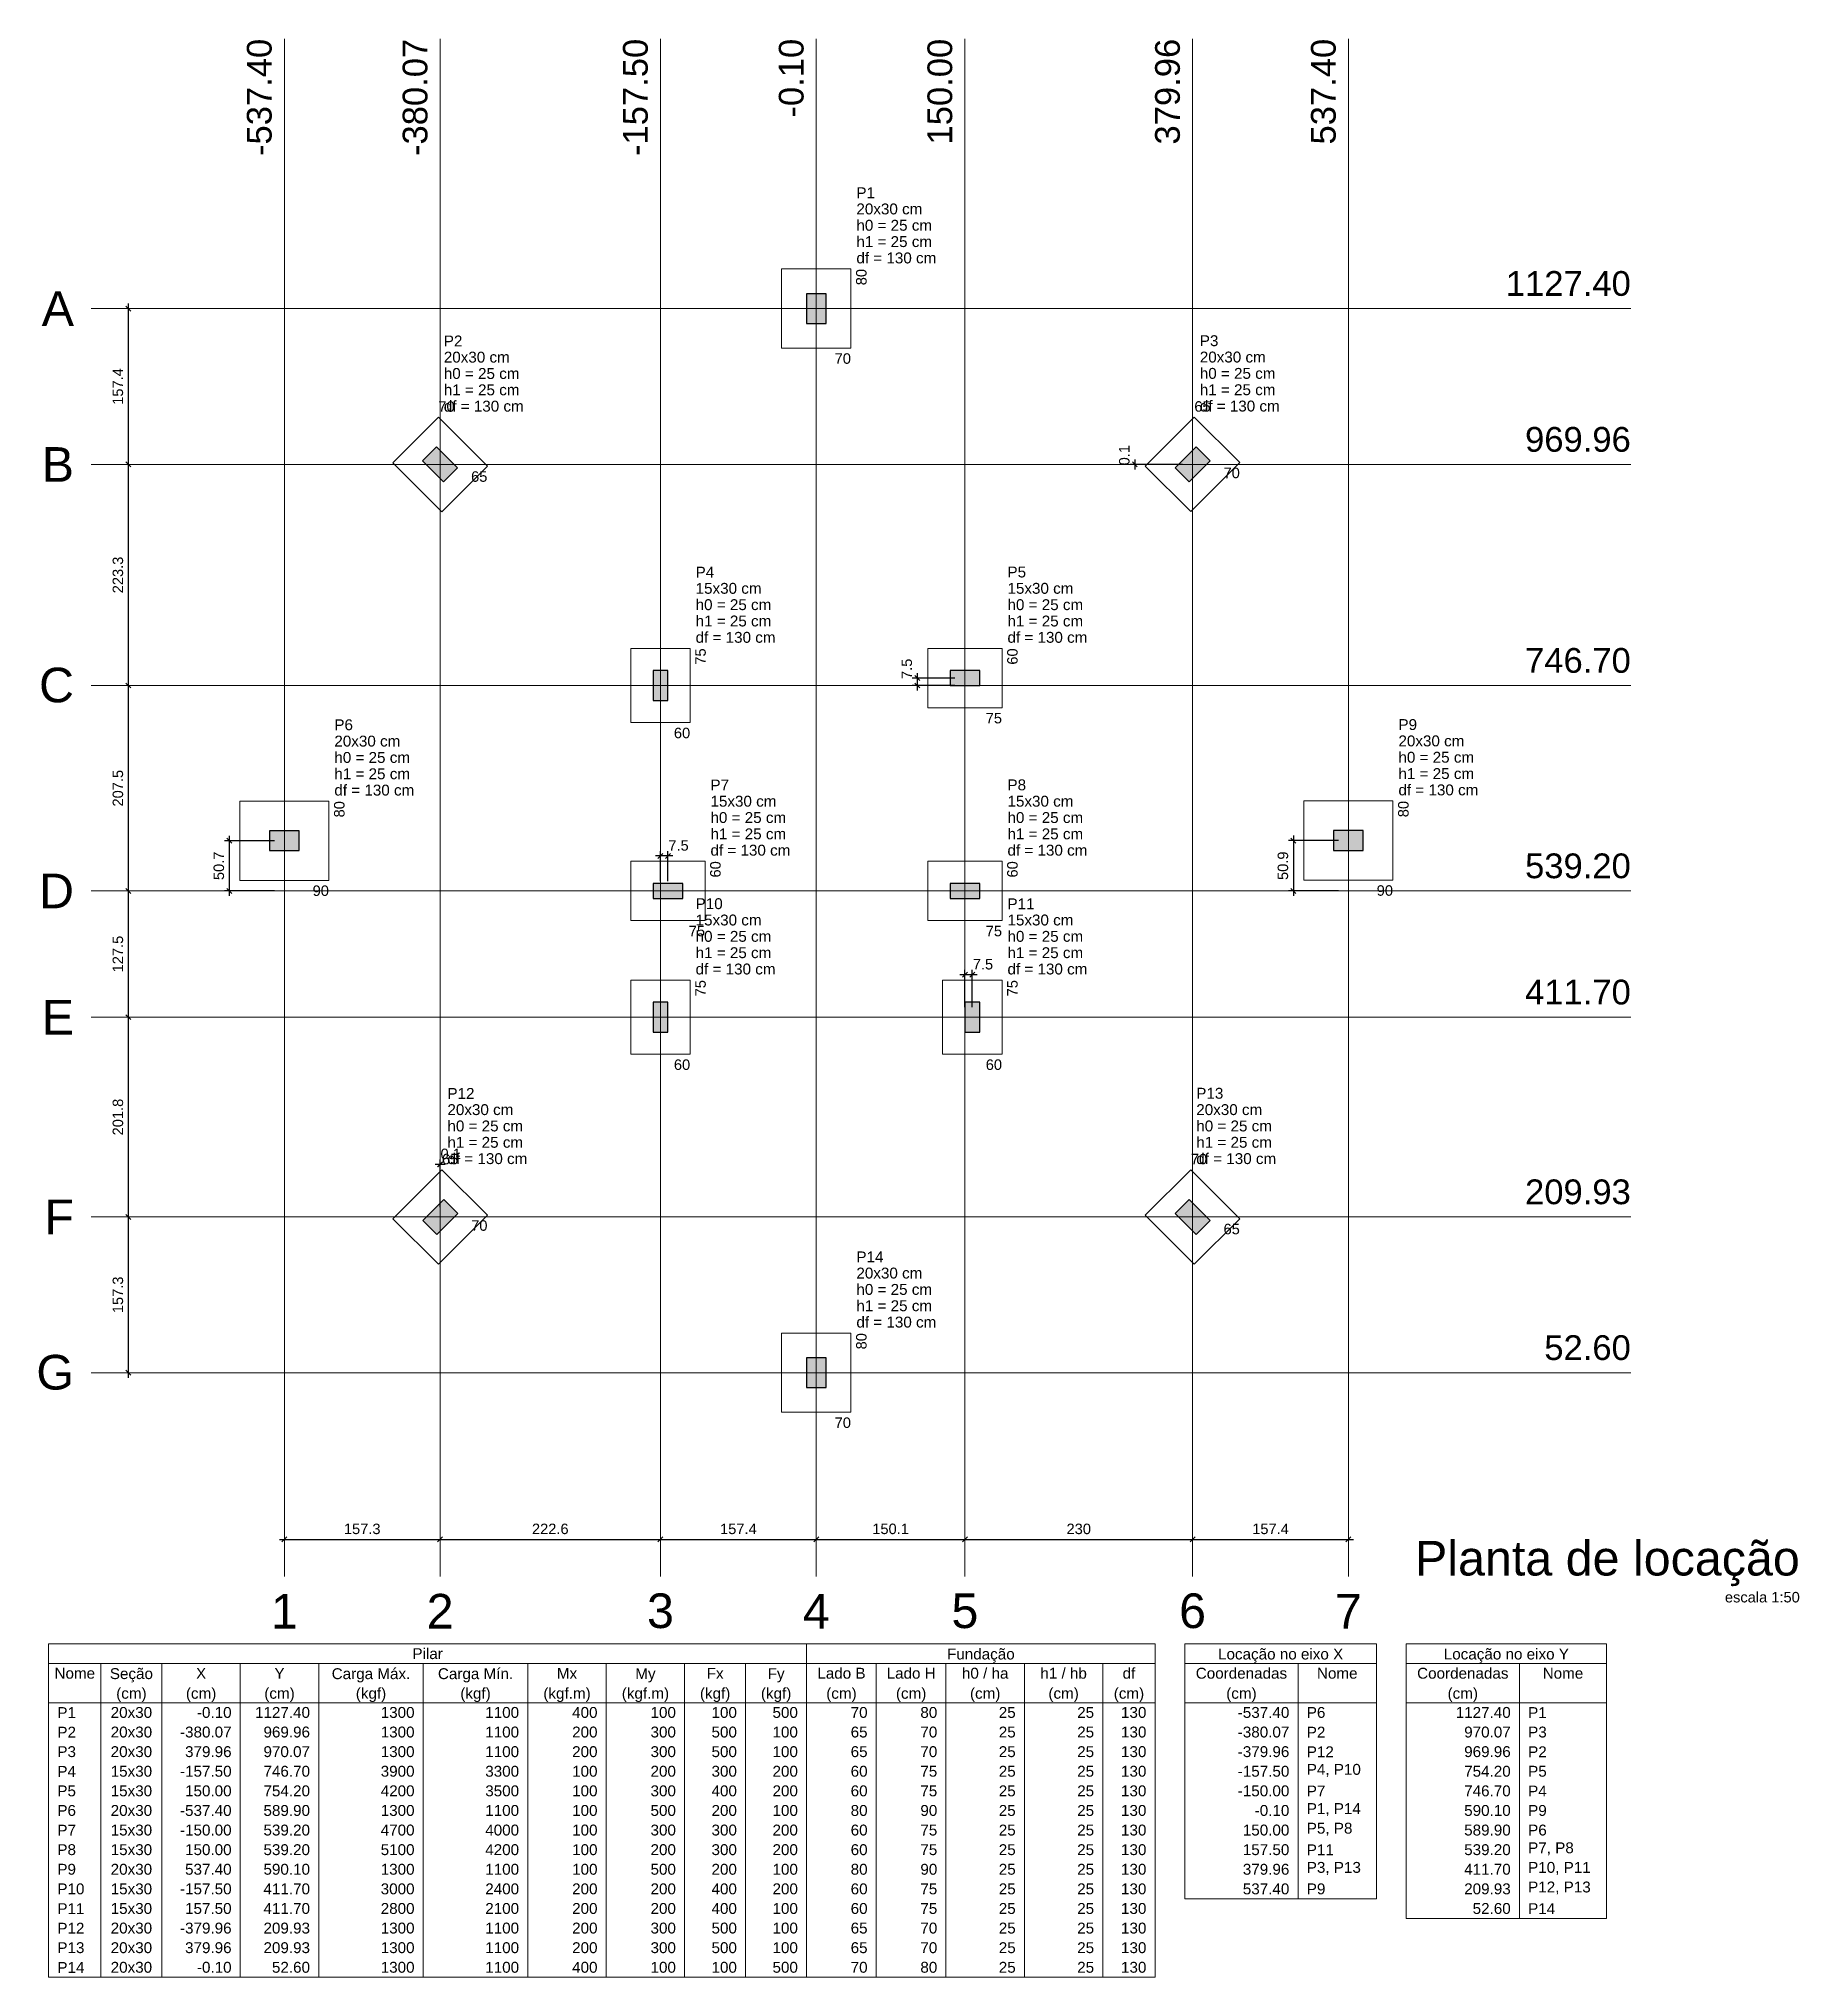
# Model space of a CAD drawing. Header units: millimetres. Extents: x 0 to 619, y -40 to 53.
# Drawn here: x 46.95 to 82.52, y -4.23 to 34.93 of the extents above; entities that cross this region are included whole.
import ezdxf

# ---------------------------------------------------------------- set-up
doc = ezdxf.new("R2010")
doc.units = ezdxf.units.MM
for name, color, linetype, lineweight in [('LC-Cotas', 7, 'Continuous', 5), ('LC-Eixos', 7, 'Continuous', 5), ('LC-Hachuras dos pilares', 9, 'Continuous', 5), ('LC-Seção das fundações', 7, 'Continuous', 5), ('LC-Seção dos pilares', 4, 'Continuous', 30), ('LC-Tabelas', 1, 'Continuous', 20), ('LC-Textos', 3, 'Continuous', 20), ('LC-Textos das tabelas', 5, 'Continuous', 5)]:
    doc.layers.add(name, color=color, linetype=linetype, lineweight=lineweight)
doc.styles.add('Arial', font='arial.ttf')
doc.styles.get("Standard").update_dxf_attribs({"font": 'arial.ttf'})
doc.dimstyles.new('UM_50.000000', dxfattribs={"dimtxt": 0.18, "dimasz": 0.1, "dimexe": 0.1, "dimexo": 0.2, "dimgap": 0, "dimtad": 1, "dimtih": 1, "dimtoh": 1, "dimdec": 1, "dimlfac": 50, "dimzin": 0, "dimdsep": 46, "dimtxsty": 'Standard', "dimblk": 'CLOSED', "dimblk1": 'CLOSED', "dimblk2": 'CLOSED', "dimcen": 0.09, "dimdle": 0.1, "dimadec": 1, "dimazin": 2, "dimtfac": 1, "dimtdec": 4, "dimtofl": 0, "dimtmove": 0, "dimatfit": 3, "dimldrblk": 'CLOSED', "dimfxl": 1, "dimtolj": 1, "dimarcsym": 0})

msp = doc.modelspace()

# ---------------------------------------------------------------- texts
at = {"layer": 'LC-Textos', "attachment_point": 9, "rotation": 90.00021, "line_spacing_factor": 0.798, "style": 'Arial'}
for s, insert, char_height, width in [('-537.40', (51.6642, 34.925), 0.5, 4.2), ('-380.07', (54.8112, 34.925), 0.5, 4.2), ('-157.50', (59.2622, 34.925), 0.5, 4.2), ('-0.10', (62.4102, 34.925), 0.5, 3), ('150.00', (65.4122, 34.925), 0.5, 3.6), ('379.96', (70.0112, 34.925), 0.5, 3.6), ('537.40', (73.1602, 34.925), 0.5, 3.6), ('80', (63.6783, 30.275), 0.2118, 0.50832), ('75', (60.4303, 22.611), 0.2118, 0.50832), ('60', (66.7303, 22.611), 0.2118, 0.50832), ('80', (53.1323, 19.525), 0.2118, 0.50832), ('80', (74.6283, 19.529), 0.2118, 0.50832), ('60', (60.7303, 18.311), 0.2118, 0.50832), ('60', (66.7303, 18.311), 0.2118, 0.50832), ('75', (60.4303, 15.911), 0.2118, 0.50832), ('75', (66.7303, 15.911), 0.2118, 0.50832), ('80', (63.6783, 8.779), 0.2118, 0.50832)]:
    msp.add_mtext(s, dxfattribs=dict(at, insert=insert, char_height=char_height, width=width))
at = {"layer": 'LC-Textos', "line_spacing_factor": 0.798, "style": 'Arial'}
for s, insert, char_height, width, attachment_point in [('P1', (63.4702, 31.7046), 0.22, 0.528, 7), ('20x30 cm', (63.4702, 31.3746), 0.22, 2.112, 7), ('h0 = 25 cm', (63.4702, 31.0446), 0.22, 2.64, 7), ('h1 = 25 cm', (63.4702, 30.7146), 0.22, 2.64, 7), ('df = 130 cm', (63.4702, 30.3846), 0.22, 2.904, 7), ('1127.40', (79.1142, 29.725), 0.5, 4.2, 9), ('A', (47.6642, 29.125), 0.7, 0.84, 9), ('20x30 cm', (55.1352, 28.3806), 0.22, 2.112, 7), ('P2', (55.1352, 28.7106), 0.22, 0.528, 7), ('20x30 cm', (70.4072, 28.3826), 0.22, 2.112, 7), ('P3', (70.4072, 28.7126), 0.22, 0.528, 7), ('h0 = 25 cm', (55.1352, 28.0506), 0.22, 2.64, 7), ('70', (63.3602, 28.3569), 0.2118, 0.50832, 9), ('h0 = 25 cm', (70.4072, 28.0526), 0.22, 2.64, 7), ('h1 = 25 cm', (55.1352, 27.7206), 0.22, 2.64, 7), ('h1 = 25 cm', (70.4072, 27.7226), 0.22, 2.64, 7), ('70', (55.0252, 27.3869), 0.2118, 0.50832, 7), ('df = 130 cm', (55.1352, 27.3906), 0.22, 2.904, 7), ('65', (70.2972, 27.3889), 0.2118, 0.50832, 7), ('df = 130 cm', (70.4072, 27.3926), 0.22, 2.904, 7), ('969.96', (79.1142, 26.576), 0.5, 3.6, 9), ('B', (47.6642, 25.976), 0.7, 0.84, 9), ('70', (71.2162, 26.0459), 0.2118, 0.50832, 9), ('65', (56.0152, 25.9729), 0.2118, 0.50832, 9), ('15x30 cm', (60.2222, 23.7106), 0.22, 2.112, 7), ('P4', (60.2222, 24.0406), 0.22, 0.528, 7), ('15x30 cm', (66.5222, 23.7106), 0.22, 2.112, 7), ('P5', (66.5222, 24.0406), 0.22, 0.528, 7), ('h0 = 25 cm', (60.2222, 23.3806), 0.22, 2.64, 7), ('h0 = 25 cm', (66.5222, 23.3806), 0.22, 2.64, 7), ('h1 = 25 cm', (60.2222, 23.0506), 0.22, 2.64, 7), ('h1 = 25 cm', (66.5222, 23.0506), 0.22, 2.64, 7), ('df = 130 cm', (60.2222, 22.7206), 0.22, 2.904, 7), ('df = 130 cm', (66.5222, 22.7206), 0.22, 2.904, 7), ('746.70', (79.1142, 22.111), 0.5, 3.6, 9), ('C', (47.6642, 21.511), 0.7, 0.84, 9), ('P6', (52.9242, 20.9546), 0.22, 0.528, 7), ('75', (66.4122, 21.0929), 0.2118, 0.50832, 9), ('P9', (74.4202, 20.9586), 0.22, 0.528, 7), ('20x30 cm', (52.9242, 20.6246), 0.22, 2.112, 7), ('60', (60.1122, 20.7929), 0.2118, 0.50832, 9), ('20x30 cm', (74.4202, 20.6286), 0.22, 2.112, 7), ('h0 = 25 cm', (52.9242, 20.2946), 0.22, 2.64, 7), ('h0 = 25 cm', (74.4202, 20.2986), 0.22, 2.64, 7), ('h1 = 25 cm', (52.9242, 19.9646), 0.22, 2.64, 7), ('h1 = 25 cm', (74.4202, 19.9686), 0.22, 2.64, 7), ('df = 130 cm', (52.9242, 19.6346), 0.22, 2.904, 7), ('15x30 cm', (60.5222, 19.4106), 0.22, 2.112, 7), ('P7', (60.5222, 19.7406), 0.22, 0.528, 7), ('15x30 cm', (66.5222, 19.4106), 0.22, 2.112, 7), ('P8', (66.5222, 19.7406), 0.22, 0.528, 7), ('df = 130 cm', (74.4202, 19.6386), 0.22, 2.904, 7), ('h0 = 25 cm', (60.5222, 19.0806), 0.22, 2.64, 7), ('h0 = 25 cm', (66.5222, 19.0806), 0.22, 2.64, 7), ('h1 = 25 cm', (60.5222, 18.7506), 0.22, 2.64, 7), ('h1 = 25 cm', (66.5222, 18.7506), 0.22, 2.64, 7), ('df = 130 cm', (60.5222, 18.4206), 0.22, 2.904, 7), ('df = 130 cm', (66.5222, 18.4206), 0.22, 2.904, 7), ('539.20', (79.1142, 17.961), 0.5, 3.6, 9), ('D', (47.6642, 17.361), 0.7, 0.84, 9), ('90', (52.8142, 17.6069), 0.2118, 0.50832, 9), ('90', (74.3102, 17.6109), 0.2118, 0.50832, 9), ('15x30 cm', (60.2222, 17.0106), 0.22, 2.112, 7), ('P10', (60.2222, 17.3406), 0.22, 0.792, 7), ('15x30 cm', (66.5222, 17.0106), 0.22, 2.112, 7), ('P11', (66.5222, 17.3406), 0.22, 0.792, 7), ('75', (60.4122, 16.7929), 0.2118, 0.50832, 9), ('h0 = 25 cm', (60.2222, 16.6806), 0.22, 2.64, 7), ('75', (66.4122, 16.7929), 0.2118, 0.50832, 9), ('h0 = 25 cm', (66.5222, 16.6806), 0.22, 2.64, 7), ('h1 = 25 cm', (60.2222, 16.3506), 0.22, 2.64, 7), ('h1 = 25 cm', (66.5222, 16.3506), 0.22, 2.64, 7), ('df = 130 cm', (60.2222, 16.0206), 0.22, 2.904, 7), ('df = 130 cm', (66.5222, 16.0206), 0.22, 2.904, 7), ('411.70', (79.1142, 15.411), 0.5, 3.6, 9), ('E', (47.6642, 14.811), 0.7, 0.84, 9), ('60', (60.1122, 14.0929), 0.2118, 0.50832, 9), ('60', (66.4122, 14.0929), 0.2118, 0.50832, 9), ('P12', (55.2082, 13.5106), 0.22, 0.792, 7), ('P13', (70.3362, 13.5106), 0.22, 0.792, 7), ('20x30 cm', (55.2082, 13.1806), 0.22, 2.112, 7), ('20x30 cm', (70.3362, 13.1806), 0.22, 2.112, 7), ('h0 = 25 cm', (55.2082, 12.8506), 0.22, 2.64, 7), ('h0 = 25 cm', (70.3362, 12.8506), 0.22, 2.64, 7), ('h1 = 25 cm', (55.2082, 12.5206), 0.22, 2.64, 7), ('h1 = 25 cm', (70.3362, 12.5206), 0.22, 2.64, 7), ('65', (55.0982, 12.1859), 0.2118, 0.50832, 7), ('df = 130 cm', (55.2082, 12.1906), 0.22, 2.904, 7), ('70', (70.2262, 12.1859), 0.2118, 0.50832, 7), ('df = 130 cm', (70.3362, 12.1906), 0.22, 2.904, 7), ('209.93', (79.1142, 11.376), 0.5, 3.6, 9), ('F', (47.6642, 10.776), 0.7, 0.84, 9), ('70', (56.0172, 10.8429), 0.2118, 0.50832, 9), ('65', (71.2162, 10.7729), 0.2118, 0.50832, 9), ('P14', (63.4702, 10.2086), 0.22, 0.792, 7), ('20x30 cm', (63.4702, 9.8786), 0.22, 2.112, 7), ('h0 = 25 cm', (63.4702, 9.5486), 0.22, 2.64, 7), ('h1 = 25 cm', (63.4702, 9.2186), 0.22, 2.64, 7), ('df = 130 cm', (63.4702, 8.8886), 0.22, 2.904, 7), ('52.60', (79.1142, 8.229), 0.5, 3, 9), ('G', (47.6642, 7.629), 0.7, 0.84, 9), ('70', (63.3602, 6.8609), 0.2118, 0.50832, 9), ('Planta de locação', (82.5284, 3.6668), 0.7, 14.28, 9), ('3', (59.5122, 2.811), 0.7, 0.84, 8), ('6', (70.2612, 2.811), 0.7, 0.84, 8), ('escala 1:50', (82.5284, 3.3357), 0.2118, 2.79576, 9), ('1', (51.9142, 2.811), 0.7, 0.84, 8), ('2', (55.0612, 2.811), 0.7, 0.84, 8), ('4', (62.6602, 2.811), 0.7, 0.84, 8), ('5', (65.6622, 2.811), 0.7, 0.84, 8), ('7', (73.4102, 2.811), 0.7, 0.84, 8)]:
    msp.add_mtext(s, dxfattribs=dict(at, insert=insert, char_height=char_height, width=width, attachment_point=attachment_point))
at = {"layer": 'LC-Textos das tabelas', "char_height": 0.22, "line_spacing_factor": 0.798, "style": 'Arial'}
for s, insert, width, attachment_point in [('Pilar', (54.8083, 2.1915), 1.32, 8), ('Fundação', (65.9843, 2.1189), 2.112, 8), ('Locação no eixo X', (72.0403, 2.1189), 4.488, 8), ('Locação no eixo Y', (76.6003, 2.1189), 4.488, 8), ('Nome', (47.6803, 1.7955), 1.056, 8), ('Seção', (48.8243, 1.7229), 1.32, 8), ('X', (50.2323, 1.7955), 0.264, 8), ('Y', (51.8163, 1.7955), 0.264, 8), ('Carga Máx.', (53.6643, 1.7229), 2.64, 8), ('Carga Mín.', (55.7763, 1.7229), 2.64, 8), ('Mx', (57.6243, 1.7955), 0.528, 8), ('My', (59.2083, 1.7229), 0.528, 8), ('Fx', (60.6163, 1.7955), 0.528, 8), ('Fy', (61.8483, 1.7229), 0.528, 8), ('Lado B', (63.1683, 1.7955), 1.584, 8), ('Lado H', (64.5763, 1.7955), 1.584, 8), ('h0 / ha', (66.0723, 1.7955), 1.848, 8), ('h1 / hb', (67.6563, 1.7955), 1.848, 8), ('df', (68.9763, 1.7955), 0.528, 8), ('Coordenadas', (71.2483, 1.7955), 2.904, 8), ('Nome', (73.1843, 1.7955), 1.056, 8), ('Coordenadas', (75.7203, 1.7955), 2.904, 8), ('Nome', (77.7443, 1.7955), 1.056, 8), ('(cm)', (48.8243, 1.3269), 1.056, 8), ('(cm)', (50.2323, 1.3269), 1.056, 8), ('(cm)', (51.8163, 1.3269), 1.056, 8), ('(kgf)', (53.6643, 1.3269), 1.32, 8), ('(kgf)', (55.7763, 1.3269), 1.32, 8), ('(kgf.m)', (57.6243, 1.3269), 1.848, 8), ('(kgf.m)', (59.2083, 1.3269), 1.848, 8), ('(kgf)', (60.6163, 1.3269), 1.32, 8), ('(kgf)', (61.8483, 1.3269), 1.32, 8), ('(cm)', (63.1683, 1.3269), 1.056, 8), ('(cm)', (64.5763, 1.3269), 1.056, 8), ('(cm)', (66.0723, 1.3269), 1.056, 8), ('(cm)', (67.6563, 1.3269), 1.056, 8), ('(cm)', (68.9763, 1.3269), 1.056, 8), ('(cm)', (71.2483, 1.3269), 1.056, 8), ('(cm)', (75.7203, 1.3269), 1.056, 8), ('P1', (47.3283, 1.0035), 0.528, 7), ('20x30', (48.8243, 1.0035), 1.32, 8), ('-0.10', (50.8483, 1.0035), 1.32, 9), ('1127.40', (52.4323, 1.0035), 1.848, 9), ('1300', (54.5443, 1.0035), 1.056, 9), ('1100', (56.6563, 1.0035), 1.056, 9), ('400', (58.2403, 1.0035), 0.792, 9), ('100', (59.8243, 1.0035), 0.792, 9), ('100', (61.0563, 1.0035), 0.792, 9), ('500', (62.2883, 1.0035), 0.792, 9), ('70', (63.6963, 1.0035), 0.528, 9), ('80', (65.1043, 1.0035), 0.528, 9), ('25', (66.6883, 1.0035), 0.528, 9), ('25', (68.2723, 1.0035), 0.528, 9), ('130', (69.3283, 1.0035), 0.792, 9), ('-537.40', (72.2163, 1.0035), 1.848, 9), ('P6', (72.5683, 1.0035), 0.528, 7), ('1127.40', (76.6883, 1.0035), 1.848, 9), ('P1', (77.0403, 1.0035), 0.528, 7), ('P2', (47.3283, 0.6075), 0.528, 7), ('20x30', (48.8243, 0.6075), 1.32, 8), ('-380.07', (50.8483, 0.6075), 1.848, 9), ('969.96', (52.4323, 0.6075), 1.584, 9), ('1300', (54.5443, 0.6075), 1.056, 9), ('1100', (56.6563, 0.6075), 1.056, 9), ('200', (58.2403, 0.6075), 0.792, 9), ('300', (59.8243, 0.6075), 0.792, 9), ('500', (61.0563, 0.6075), 0.792, 9), ('100', (62.2883, 0.6075), 0.792, 9), ('65', (63.6963, 0.6075), 0.528, 9), ('70', (65.1043, 0.6075), 0.528, 9), ('25', (66.6883, 0.6075), 0.528, 9), ('25', (68.2723, 0.6075), 0.528, 9), ('130', (69.3283, 0.6075), 0.792, 9), ('-380.07', (72.2163, 0.6075), 1.848, 9), ('P2', (72.5683, 0.6075), 0.528, 7), ('970.07', (76.6883, 0.6075), 1.584, 9), ('P3', (77.0403, 0.6075), 0.528, 7), ('P3', (47.3283, 0.2115), 0.528, 7), ('20x30', (48.8243, 0.2115), 1.32, 8), ('379.96', (50.8483, 0.2115), 1.584, 9), ('970.07', (52.4323, 0.2115), 1.584, 9), ('1300', (54.5443, 0.2115), 1.056, 9), ('1100', (56.6563, 0.2115), 1.056, 9), ('200', (58.2403, 0.2115), 0.792, 9), ('300', (59.8243, 0.2115), 0.792, 9), ('500', (61.0563, 0.2115), 0.792, 9), ('100', (62.2883, 0.2115), 0.792, 9), ('65', (63.6963, 0.2115), 0.528, 9), ('70', (65.1043, 0.2115), 0.528, 9), ('25', (66.6883, 0.2115), 0.528, 9), ('25', (68.2723, 0.2115), 0.528, 9), ('130', (69.3283, 0.2115), 0.792, 9), ('-379.96', (72.2163, 0.2115), 1.848, 9), ('P12', (72.5683, 0.2115), 0.792, 7), ('969.96', (76.6883, 0.2115), 1.584, 9), ('P2', (77.0403, 0.2115), 0.528, 7), ('P4', (47.3283, -0.1845), 0.528, 7), ('15x30', (48.8243, -0.1845), 1.32, 8), ('-157.50', (50.8483, -0.1845), 1.848, 9), ('746.70', (52.4323, -0.1845), 1.584, 9), ('3900', (54.5443, -0.1845), 1.056, 9), ('3300', (56.6563, -0.1845), 1.056, 9), ('100', (58.2403, -0.1845), 0.792, 9), ('200', (59.8243, -0.1845), 0.792, 9), ('300', (61.0563, -0.1845), 0.792, 9), ('200', (62.2883, -0.1845), 0.792, 9), ('60', (63.6963, -0.1845), 0.528, 9), ('75', (65.1043, -0.1845), 0.528, 9), ('25', (66.6883, -0.1845), 0.528, 9), ('25', (68.2723, -0.1845), 0.528, 9), ('130', (69.3283, -0.1845), 0.792, 9), ('-157.50', (72.2163, -0.1845), 1.848, 9), ('P4, P10', (72.5683, -0.1845), 1.848, 7), ('754.20', (76.6883, -0.1845), 1.584, 9), ('P5', (77.0403, -0.1845), 0.528, 7), ('P5', (47.3283, -0.5805), 0.528, 7), ('15x30', (48.8243, -0.5805), 1.32, 8), ('150.00', (50.8483, -0.5805), 1.584, 9), ('754.20', (52.4323, -0.5805), 1.584, 9), ('4200', (54.5443, -0.5805), 1.056, 9), ('3500', (56.6563, -0.5805), 1.056, 9), ('100', (58.2403, -0.5805), 0.792, 9), ('300', (59.8243, -0.5805), 0.792, 9), ('400', (61.0563, -0.5805), 0.792, 9), ('200', (62.2883, -0.5805), 0.792, 9), ('60', (63.6963, -0.5805), 0.528, 9), ('75', (65.1043, -0.5805), 0.528, 9), ('25', (66.6883, -0.5805), 0.528, 9), ('25', (68.2723, -0.5805), 0.528, 9), ('130', (69.3283, -0.5805), 0.792, 9), ('-150.00', (72.2163, -0.5805), 1.848, 9), ('P7', (72.5683, -0.5805), 0.528, 7), ('746.70', (76.6883, -0.5805), 1.584, 9), ('P4', (77.0403, -0.5805), 0.528, 7), ('P6', (47.3283, -0.9765), 0.528, 7), ('20x30', (48.8243, -0.9765), 1.32, 8), ('-537.40', (50.8483, -0.9765), 1.848, 9), ('589.90', (52.4323, -0.9765), 1.584, 9), ('1300', (54.5443, -0.9765), 1.056, 9), ('1100', (56.6563, -0.9765), 1.056, 9), ('100', (58.2403, -0.9765), 0.792, 9), ('500', (59.8243, -0.9765), 0.792, 9), ('200', (61.0563, -0.9765), 0.792, 9), ('100', (62.2883, -0.9765), 0.792, 9), ('80', (63.6963, -0.9765), 0.528, 9), ('90', (65.1043, -0.9765), 0.528, 9), ('25', (66.6883, -0.9765), 0.528, 9), ('25', (68.2723, -0.9765), 0.528, 9), ('130', (69.3283, -0.9765), 0.792, 9), ('-0.10', (72.2163, -0.9765), 1.32, 9), ('P1, P14', (72.5683, -0.9765), 1.848, 7), ('590.10', (76.6883, -0.9765), 1.584, 9), ('P9', (77.0403, -0.9765), 0.528, 7), ('P7', (47.3283, -1.3725), 0.528, 7), ('15x30', (48.8243, -1.3725), 1.32, 8), ('-150.00', (50.8483, -1.3725), 1.848, 9), ('539.20', (52.4323, -1.3725), 1.584, 9), ('4700', (54.5443, -1.3725), 1.056, 9), ('4000', (56.6563, -1.3725), 1.056, 9), ('100', (58.2403, -1.3725), 0.792, 9), ('300', (59.8243, -1.3725), 0.792, 9), ('300', (61.0563, -1.3725), 0.792, 9), ('200', (62.2883, -1.3725), 0.792, 9), ('60', (63.6963, -1.3725), 0.528, 9), ('75', (65.1043, -1.3725), 0.528, 9), ('25', (66.6883, -1.3725), 0.528, 9), ('25', (68.2723, -1.3725), 0.528, 9), ('130', (69.3283, -1.3725), 0.792, 9), ('150.00', (72.2163, -1.3725), 1.584, 9), ('P5, P8', (72.5683, -1.3725), 1.584, 7), ('589.90', (76.6883, -1.3725), 1.584, 9), ('P6', (77.0403, -1.3725), 0.528, 7), ('P8', (47.3283, -1.7685), 0.528, 7), ('15x30', (48.8243, -1.7685), 1.32, 8), ('150.00', (50.8483, -1.7685), 1.584, 9), ('539.20', (52.4323, -1.7685), 1.584, 9), ('5100', (54.5443, -1.7685), 1.056, 9), ('4200', (56.6563, -1.7685), 1.056, 9), ('100', (58.2403, -1.7685), 0.792, 9), ('200', (59.8243, -1.7685), 0.792, 9), ('300', (61.0563, -1.7685), 0.792, 9), ('200', (62.2883, -1.7685), 0.792, 9), ('60', (63.6963, -1.7685), 0.528, 9), ('75', (65.1043, -1.7685), 0.528, 9), ('25', (66.6883, -1.7685), 0.528, 9), ('25', (68.2723, -1.7685), 0.528, 9), ('130', (69.3283, -1.7685), 0.792, 9), ('157.50', (72.2163, -1.7685), 1.584, 9), ('P11', (72.5683, -1.7685), 0.792, 7), ('539.20', (76.6883, -1.7685), 1.584, 9), ('P7, P8', (77.0403, -1.7685), 1.584, 7), ('P9', (47.3283, -2.1645), 0.528, 7), ('20x30', (48.8243, -2.1645), 1.32, 8), ('537.40', (50.8483, -2.1645), 1.584, 9), ('590.10', (52.4323, -2.1645), 1.584, 9), ('1300', (54.5443, -2.1645), 1.056, 9), ('1100', (56.6563, -2.1645), 1.056, 9), ('100', (58.2403, -2.1645), 0.792, 9), ('500', (59.8243, -2.1645), 0.792, 9), ('200', (61.0563, -2.1645), 0.792, 9), ('100', (62.2883, -2.1645), 0.792, 9), ('80', (63.6963, -2.1645), 0.528, 9), ('90', (65.1043, -2.1645), 0.528, 9), ('25', (66.6883, -2.1645), 0.528, 9), ('25', (68.2723, -2.1645), 0.528, 9), ('130', (69.3283, -2.1645), 0.792, 9), ('379.96', (72.2163, -2.1645), 1.584, 9), ('P3, P13', (72.5683, -2.1645), 1.848, 7), ('411.70', (76.6883, -2.1645), 1.584, 9), ('P10, P11', (77.0403, -2.1645), 2.112, 7), ('P10', (47.3283, -2.5605), 0.792, 7), ('15x30', (48.8243, -2.5605), 1.32, 8), ('-157.50', (50.8483, -2.5605), 1.848, 9), ('411.70', (52.4323, -2.5605), 1.584, 9), ('3000', (54.5443, -2.5605), 1.056, 9), ('2400', (56.6563, -2.5605), 1.056, 9), ('200', (58.2403, -2.5605), 0.792, 9), ('200', (59.8243, -2.5605), 0.792, 9), ('400', (61.0563, -2.5605), 0.792, 9), ('200', (62.2883, -2.5605), 0.792, 9), ('60', (63.6963, -2.5605), 0.528, 9), ('75', (65.1043, -2.5605), 0.528, 9), ('25', (66.6883, -2.5605), 0.528, 9), ('25', (68.2723, -2.5605), 0.528, 9), ('130', (69.3283, -2.5605), 0.792, 9), ('537.40', (72.2163, -2.5605), 1.584, 9), ('P9', (72.5683, -2.5605), 0.528, 7), ('209.93', (76.6883, -2.5605), 1.584, 9), ('P12, P13', (77.0403, -2.5605), 2.112, 7), ('P11', (47.3283, -2.9565), 0.792, 7), ('15x30', (48.8243, -2.9565), 1.32, 8), ('157.50', (50.8483, -2.9565), 1.584, 9), ('411.70', (52.4323, -2.9565), 1.584, 9), ('2800', (54.5443, -2.9565), 1.056, 9), ('2100', (56.6563, -2.9565), 1.056, 9), ('200', (58.2403, -2.9565), 0.792, 9), ('200', (59.8243, -2.9565), 0.792, 9), ('400', (61.0563, -2.9565), 0.792, 9), ('100', (62.2883, -2.9565), 0.792, 9), ('60', (63.6963, -2.9565), 0.528, 9), ('75', (65.1043, -2.9565), 0.528, 9), ('25', (66.6883, -2.9565), 0.528, 9), ('25', (68.2723, -2.9565), 0.528, 9), ('130', (69.3283, -2.9565), 0.792, 9), ('52.60', (76.6883, -2.9565), 1.32, 9), ('P14', (77.0403, -2.9565), 0.792, 7), ('P12', (47.3283, -3.3525), 0.792, 7), ('20x30', (48.8243, -3.3525), 1.32, 8), ('-379.96', (50.8483, -3.3525), 1.848, 9), ('209.93', (52.4323, -3.3525), 1.584, 9), ('1300', (54.5443, -3.3525), 1.056, 9), ('1100', (56.6563, -3.3525), 1.056, 9), ('200', (58.2403, -3.3525), 0.792, 9), ('300', (59.8243, -3.3525), 0.792, 9), ('500', (61.0563, -3.3525), 0.792, 9), ('100', (62.2883, -3.3525), 0.792, 9), ('65', (63.6963, -3.3525), 0.528, 9), ('70', (65.1043, -3.3525), 0.528, 9), ('25', (66.6883, -3.3525), 0.528, 9), ('25', (68.2723, -3.3525), 0.528, 9), ('130', (69.3283, -3.3525), 0.792, 9), ('P13', (47.3283, -3.7485), 0.792, 7), ('20x30', (48.8243, -3.7485), 1.32, 8), ('379.96', (50.8483, -3.7485), 1.584, 9), ('209.93', (52.4323, -3.7485), 1.584, 9), ('1300', (54.5443, -3.7485), 1.056, 9), ('1100', (56.6563, -3.7485), 1.056, 9), ('200', (58.2403, -3.7485), 0.792, 9), ('300', (59.8243, -3.7485), 0.792, 9), ('500', (61.0563, -3.7485), 0.792, 9), ('100', (62.2883, -3.7485), 0.792, 9), ('65', (63.6963, -3.7485), 0.528, 9), ('70', (65.1043, -3.7485), 0.528, 9), ('25', (66.6883, -3.7485), 0.528, 9), ('25', (68.2723, -3.7485), 0.528, 9), ('130', (69.3283, -3.7485), 0.792, 9), ('P14', (47.3283, -4.1445), 0.792, 7), ('20x30', (48.8243, -4.1445), 1.32, 8), ('-0.10', (50.8483, -4.1445), 1.32, 9), ('52.60', (52.4323, -4.1445), 1.32, 9), ('1300', (54.5443, -4.1445), 1.056, 9), ('1100', (56.6563, -4.1445), 1.056, 9), ('400', (58.2403, -4.1445), 0.792, 9), ('100', (59.8243, -4.1445), 0.792, 9), ('100', (61.0563, -4.1445), 0.792, 9), ('500', (62.2883, -4.1445), 0.792, 9), ('70', (63.6963, -4.1445), 0.528, 9), ('80', (65.1043, -4.1445), 0.528, 9), ('25', (66.6883, -4.1445), 0.528, 9), ('25', (68.2723, -4.1445), 0.528, 9), ('130', (69.3283, -4.1445), 0.792, 9)]:
    msp.add_mtext(s, dxfattribs=dict(at, insert=insert, width=width, attachment_point=attachment_point))

# ---------------------------------------------------------------- blocks, each defined once
blk = doc.blocks.new('_OBLIQUE')
at = {"color": 0, "linetype": 'ByBlock', "lineweight": -2}
blk.add_line((-0.5, -0.5), (0.5, 0.5), dxfattribs=at)
blk = doc.blocks.new('*D33')
at = {"layer": 'Defpoints', "color": 0, "transparency": 16777216}
for p in [(69.095, 26.326), (70.261, 26.328), (70.261, 26.326)]:
    blk.add_point(p, dxfattribs=at)
at = {"layer": 'LC-Cotas', "color": 0, "lineweight": -2, "transparency": 16777216}
for p, q in [((70.061, 26.328), (68.995, 26.328)), ((70.061, 26.326), (68.995, 26.326)), ((69.095, 26.428), (69.095, 26.226))]:
    blk.add_line(p, q, dxfattribs=at)
at = {"layer": 'LC-Cotas', "color": 0, "lineweight": -2, "transparency": 16777216, "xscale": 0.1, "yscale": 0.1, "zscale": 0.1}
for p, rotation in [((69.095, 26.328), 90), ((69.095, 26.326), 270)]:
    blk.add_blockref('_OBLIQUE', p, dxfattribs=dict(at, rotation=rotation))
at = {"layer": 'LC-Cotas', "transparency": 16777216, "insert": (68.883, 26.513), "char_height": 0.2118, "attachment_point": 5, "rotation": 90, "style": 'Arial'}
blk.add_mtext('\\A1;0.1', dxfattribs=at)
blk = doc.blocks.new('*D34')
at = {"layer": 'Defpoints', "color": 0, "transparency": 16777216}
for p in [(65.662, 22.011), (64.7, 21.861), (65.662, 21.861)]:
    blk.add_point(p, dxfattribs=at)
at = {"layer": 'LC-Cotas', "color": 0, "lineweight": -2, "transparency": 16777216}
for p, q in [((65.462, 22.011), (64.6, 22.011)), ((64.7, 22.111), (64.7, 21.761)), ((65.462, 21.861), (64.6, 21.861))]:
    blk.add_line(p, q, dxfattribs=at)
at = {"layer": 'LC-Cotas', "color": 0, "lineweight": -2, "transparency": 16777216, "xscale": 0.1, "yscale": 0.1, "zscale": 0.1}
for p, rotation in [((64.7, 22.011), 90), ((64.7, 21.861), 270)]:
    blk.add_blockref('_OBLIQUE', p, dxfattribs=dict(at, rotation=rotation))
at = {"layer": 'LC-Cotas', "transparency": 16777216, "insert": (64.489, 22.198), "char_height": 0.2118, "attachment_point": 5, "rotation": 90, "style": 'Arial'}
blk.add_mtext('\\A1;7.5', dxfattribs=at)
blk = doc.blocks.new('*D35')
at = {"layer": 'Defpoints', "color": 0, "transparency": 16777216}
for p in [(51.914, 18.725), (50.802, 17.711), (51.914, 17.711)]:
    blk.add_point(p, dxfattribs=at)
at = {"layer": 'LC-Cotas', "color": 0, "lineweight": -2, "transparency": 16777216}
for p, q in [((50.802, 18.825), (50.802, 17.611)), ((51.714, 18.725), (50.702, 18.725)), ((51.714, 17.711), (50.702, 17.711))]:
    blk.add_line(p, q, dxfattribs=at)
at = {"layer": 'LC-Cotas', "color": 0, "lineweight": -2, "transparency": 16777216, "xscale": 0.1, "yscale": 0.1, "zscale": 0.1}
for p, rotation in [((50.802, 18.725), 90), ((50.802, 17.711), 270)]:
    blk.add_blockref('_OBLIQUE', p, dxfattribs=dict(at, rotation=rotation))
at = {"layer": 'LC-Cotas', "transparency": 16777216, "insert": (50.591, 18.218), "char_height": 0.2118, "attachment_point": 5, "rotation": 90, "style": 'Arial'}
blk.add_mtext('\\A1;50.7', dxfattribs=at)
blk = doc.blocks.new('*D36')
at = {"layer": 'Defpoints', "color": 0, "transparency": 16777216}
for p in [(59.512, 18.417), (59.512, 17.711), (59.662, 17.711)]:
    blk.add_point(p, dxfattribs=at)
at = {"layer": 'LC-Cotas', "color": 0, "lineweight": -2, "transparency": 16777216}
for p, q in [((59.762, 18.417), (59.412, 18.417)), ((59.512, 17.911), (59.512, 18.517)), ((59.662, 17.911), (59.662, 18.517))]:
    blk.add_line(p, q, dxfattribs=at)
at = {"layer": 'LC-Cotas', "color": 0, "lineweight": -2, "transparency": 16777216, "xscale": 0.1, "yscale": 0.1, "zscale": 0.1, "rotation": 180}
blk.add_blockref('_OBLIQUE', (59.512, 18.417), dxfattribs=at)
at = {"layer": 'LC-Cotas', "color": 0, "lineweight": -2, "transparency": 16777216, "xscale": 0.1, "yscale": 0.1, "zscale": 0.1}
blk.add_blockref('_OBLIQUE', (59.662, 18.417), dxfattribs=at)
at = {"layer": 'LC-Cotas', "transparency": 16777216, "insert": (59.877, 18.629), "char_height": 0.2118, "attachment_point": 5, "rotation": 0.0057, "style": 'Arial'}
blk.add_mtext('\\A1;7.5', dxfattribs=at)
blk = doc.blocks.new('*D37')
at = {"layer": 'Defpoints', "color": 0, "transparency": 16777216}
for p in [(73.41, 18.729), (72.298, 17.711), (73.41, 17.711)]:
    blk.add_point(p, dxfattribs=at)
at = {"layer": 'LC-Cotas', "color": 0, "lineweight": -2, "transparency": 16777216}
for p, q in [((72.298, 18.829), (72.298, 17.611)), ((73.21, 18.729), (72.198, 18.729)), ((73.21, 17.711), (72.198, 17.711))]:
    blk.add_line(p, q, dxfattribs=at)
at = {"layer": 'LC-Cotas', "color": 0, "lineweight": -2, "transparency": 16777216, "xscale": 0.1, "yscale": 0.1, "zscale": 0.1}
for p, rotation in [((72.298, 18.729), 90), ((72.298, 17.711), 270)]:
    blk.add_blockref('_OBLIQUE', p, dxfattribs=dict(at, rotation=rotation))
at = {"layer": 'LC-Cotas', "transparency": 16777216, "insert": (72.087, 18.22), "char_height": 0.2118, "attachment_point": 5, "rotation": 90, "style": 'Arial'}
blk.add_mtext('\\A1;50.9', dxfattribs=at)
blk = doc.blocks.new('*D38')
at = {"layer": 'Defpoints', "color": 0, "transparency": 16777216}
for p in [(65.662, 16.017), (65.662, 15.161), (65.812, 15.161)]:
    blk.add_point(p, dxfattribs=at)
at = {"layer": 'LC-Cotas', "color": 0, "lineweight": -2, "transparency": 16777216}
for p, q in [((65.662, 15.361), (65.662, 16.117)), ((65.812, 15.361), (65.812, 16.117)), ((65.912, 16.017), (65.562, 16.017))]:
    blk.add_line(p, q, dxfattribs=at)
at = {"layer": 'LC-Cotas', "color": 0, "lineweight": -2, "transparency": 16777216, "xscale": 0.1, "yscale": 0.1, "zscale": 0.1, "rotation": 180}
blk.add_blockref('_OBLIQUE', (65.662, 16.017), dxfattribs=at)
at = {"layer": 'LC-Cotas', "color": 0, "lineweight": -2, "transparency": 16777216, "xscale": 0.1, "yscale": 0.1, "zscale": 0.1}
blk.add_blockref('_OBLIQUE', (65.812, 16.017), dxfattribs=at)
at = {"layer": 'LC-Cotas', "transparency": 16777216, "insert": (66.027, 16.229), "char_height": 0.2118, "attachment_point": 5, "rotation": 0.0057, "style": 'Arial'}
blk.add_mtext('\\A1;7.5', dxfattribs=at)
blk = doc.blocks.new('*D39')
at = {"layer": 'Defpoints', "color": 0, "transparency": 16777216}
for p in [(55.061, 12.186), (55.061, 11.126), (55.063, 11.126)]:
    blk.add_point(p, dxfattribs=at)
at = {"layer": 'LC-Cotas', "color": 0, "lineweight": -2, "transparency": 16777216}
for p, q in [((55.163, 12.186), (54.961, 12.186)), ((55.061, 11.326), (55.061, 12.286)), ((55.063, 11.326), (55.063, 12.286))]:
    blk.add_line(p, q, dxfattribs=at)
at = {"layer": 'LC-Cotas', "color": 0, "lineweight": -2, "transparency": 16777216, "xscale": 0.1, "yscale": 0.1, "zscale": 0.1, "rotation": 180}
blk.add_blockref('_OBLIQUE', (55.061, 12.186), dxfattribs=at)
at = {"layer": 'LC-Cotas', "color": 0, "lineweight": -2, "transparency": 16777216, "xscale": 0.1, "yscale": 0.1, "zscale": 0.1}
blk.add_blockref('_OBLIQUE', (55.063, 12.186), dxfattribs=at)
at = {"layer": 'LC-Cotas', "transparency": 16777216, "insert": (55.275, 12.398), "char_height": 0.2118, "attachment_point": 5, "rotation": 0.0057, "style": 'Arial'}
blk.add_mtext('\\A1;0.1', dxfattribs=at)
blk = doc.blocks.new('*D40')
at = {"layer": 'Defpoints', "color": 0, "transparency": 16777216}
for p in [(48.764, 11.126), (48.764, 11.126), (48.764, 7.979)]:
    blk.add_point(p, dxfattribs=at)
at = {"layer": 'LC-Cotas', "color": 0, "lineweight": -2, "transparency": 16777216}
blk.add_line((48.764, 7.879), (48.764, 11.226), dxfattribs=at)
at = {"layer": 'LC-Cotas', "color": 0, "lineweight": -2, "transparency": 16777216, "xscale": 0.1, "yscale": 0.1, "zscale": 0.1}
for p, rotation in [((48.764, 11.126), 90), ((48.764, 7.979), 270)]:
    blk.add_blockref('_OBLIQUE', p, dxfattribs=dict(at, rotation=rotation))
at = {"layer": 'LC-Cotas', "transparency": 16777216, "insert": (48.552, 9.552), "char_height": 0.2118, "attachment_point": 5, "rotation": 90, "style": 'Arial'}
blk.add_mtext('\\A1;157.3', dxfattribs=at)
blk = doc.blocks.new('*D41')
at = {"layer": 'Defpoints', "color": 0, "transparency": 16777216}
for p in [(48.764, 15.161), (48.764, 15.161), (48.764, 11.126)]:
    blk.add_point(p, dxfattribs=at)
at = {"layer": 'LC-Cotas', "color": 0, "lineweight": -2, "transparency": 16777216}
blk.add_line((48.764, 11.026), (48.764, 15.261), dxfattribs=at)
at = {"layer": 'LC-Cotas', "color": 0, "lineweight": -2, "transparency": 16777216, "xscale": 0.1, "yscale": 0.1, "zscale": 0.1}
for p, rotation in [((48.764, 15.161), 90), ((48.764, 11.126), 270)]:
    blk.add_blockref('_OBLIQUE', p, dxfattribs=dict(at, rotation=rotation))
at = {"layer": 'LC-Cotas', "transparency": 16777216, "insert": (48.552, 13.143), "char_height": 0.2118, "attachment_point": 5, "rotation": 90, "style": 'Arial'}
blk.add_mtext('\\A1;201.8', dxfattribs=at)
blk = doc.blocks.new('*D42')
at = {"layer": 'Defpoints', "color": 0, "transparency": 16777216}
for p in [(48.764, 17.711), (48.764, 17.711), (48.764, 15.161)]:
    blk.add_point(p, dxfattribs=at)
at = {"layer": 'LC-Cotas', "color": 0, "lineweight": -2, "transparency": 16777216}
blk.add_line((48.764, 15.061), (48.764, 17.811), dxfattribs=at)
at = {"layer": 'LC-Cotas', "color": 0, "lineweight": -2, "transparency": 16777216, "xscale": 0.1, "yscale": 0.1, "zscale": 0.1}
for p, rotation in [((48.764, 17.711), 90), ((48.764, 15.161), 270)]:
    blk.add_blockref('_OBLIQUE', p, dxfattribs=dict(at, rotation=rotation))
at = {"layer": 'LC-Cotas', "transparency": 16777216, "insert": (48.552, 16.436), "char_height": 0.2118, "attachment_point": 5, "rotation": 90, "style": 'Arial'}
blk.add_mtext('\\A1;127.5', dxfattribs=at)
blk = doc.blocks.new('*D43')
at = {"layer": 'Defpoints', "color": 0, "transparency": 16777216}
for p in [(48.764, 21.861), (48.764, 21.861), (48.764, 17.711)]:
    blk.add_point(p, dxfattribs=at)
at = {"layer": 'LC-Cotas', "color": 0, "lineweight": -2, "transparency": 16777216}
blk.add_line((48.764, 17.611), (48.764, 21.961), dxfattribs=at)
at = {"layer": 'LC-Cotas', "color": 0, "lineweight": -2, "transparency": 16777216, "xscale": 0.1, "yscale": 0.1, "zscale": 0.1}
for p, rotation in [((48.764, 21.861), 90), ((48.764, 17.711), 270)]:
    blk.add_blockref('_OBLIQUE', p, dxfattribs=dict(at, rotation=rotation))
at = {"layer": 'LC-Cotas', "transparency": 16777216, "insert": (48.552, 19.786), "char_height": 0.2118, "attachment_point": 5, "rotation": 90, "style": 'Arial'}
blk.add_mtext('\\A1;207.5', dxfattribs=at)
blk = doc.blocks.new('*D44')
at = {"layer": 'Defpoints', "color": 0, "transparency": 16777216}
for p in [(48.764, 26.326), (48.764, 26.326), (48.764, 21.861)]:
    blk.add_point(p, dxfattribs=at)
at = {"layer": 'LC-Cotas', "color": 0, "lineweight": -2, "transparency": 16777216}
blk.add_line((48.764, 21.761), (48.764, 26.426), dxfattribs=at)
at = {"layer": 'LC-Cotas', "color": 0, "lineweight": -2, "transparency": 16777216, "xscale": 0.1, "yscale": 0.1, "zscale": 0.1}
for p, rotation in [((48.764, 26.326), 90), ((48.764, 21.861), 270)]:
    blk.add_blockref('_OBLIQUE', p, dxfattribs=dict(at, rotation=rotation))
at = {"layer": 'LC-Cotas', "transparency": 16777216, "insert": (48.552, 24.094), "char_height": 0.2118, "attachment_point": 5, "rotation": 90, "style": 'Arial'}
blk.add_mtext('\\A1;223.3', dxfattribs=at)
blk = doc.blocks.new('*D45')
at = {"layer": 'Defpoints', "color": 0, "transparency": 16777216}
for p in [(48.764, 29.475), (48.764, 29.475), (48.764, 26.326)]:
    blk.add_point(p, dxfattribs=at)
at = {"layer": 'LC-Cotas', "color": 0, "lineweight": -2, "transparency": 16777216}
blk.add_line((48.764, 26.226), (48.764, 29.575), dxfattribs=at)
at = {"layer": 'LC-Cotas', "color": 0, "lineweight": -2, "transparency": 16777216, "xscale": 0.1, "yscale": 0.1, "zscale": 0.1}
for p, rotation in [((48.764, 29.475), 90), ((48.764, 26.326), 270)]:
    blk.add_blockref('_OBLIQUE', p, dxfattribs=dict(at, rotation=rotation))
at = {"layer": 'LC-Cotas', "transparency": 16777216, "insert": (48.552, 27.901), "char_height": 0.2118, "attachment_point": 5, "rotation": 90, "style": 'Arial'}
blk.add_mtext('\\A1;157.4', dxfattribs=at)
blk = doc.blocks.new('*D46')
at = {"layer": 'Defpoints', "color": 0, "transparency": 16777216}
for p in [(51.914, 4.611), (55.061, 4.611), (55.061, 4.611)]:
    blk.add_point(p, dxfattribs=at)
at = {"layer": 'LC-Cotas', "color": 0, "lineweight": -2, "transparency": 16777216}
blk.add_line((51.814, 4.611), (55.161, 4.611), dxfattribs=at)
at = {"layer": 'LC-Cotas', "color": 0, "lineweight": -2, "transparency": 16777216, "xscale": 0.1, "yscale": 0.1, "zscale": 0.1, "rotation": 180}
blk.add_blockref('_OBLIQUE', (51.914, 4.611), dxfattribs=at)
at = {"layer": 'LC-Cotas', "color": 0, "lineweight": -2, "transparency": 16777216, "xscale": 0.1, "yscale": 0.1, "zscale": 0.1}
blk.add_blockref('_OBLIQUE', (55.061, 4.611), dxfattribs=at)
at = {"layer": 'LC-Cotas', "transparency": 16777216, "insert": (53.487, 4.823), "char_height": 0.2118, "attachment_point": 5, "rotation": 0.0057, "style": 'Arial'}
blk.add_mtext('\\A1;157.3', dxfattribs=at)
blk = doc.blocks.new('*D47')
at = {"layer": 'Defpoints', "color": 0, "transparency": 16777216}
for p in [(55.061, 4.611), (59.512, 4.611), (59.512, 4.611)]:
    blk.add_point(p, dxfattribs=at)
at = {"layer": 'LC-Cotas', "color": 0, "lineweight": -2, "transparency": 16777216}
blk.add_line((54.961, 4.611), (59.612, 4.611), dxfattribs=at)
at = {"layer": 'LC-Cotas', "color": 0, "lineweight": -2, "transparency": 16777216, "xscale": 0.1, "yscale": 0.1, "zscale": 0.1, "rotation": 180}
blk.add_blockref('_OBLIQUE', (55.061, 4.611), dxfattribs=at)
at = {"layer": 'LC-Cotas', "color": 0, "lineweight": -2, "transparency": 16777216, "xscale": 0.1, "yscale": 0.1, "zscale": 0.1}
blk.add_blockref('_OBLIQUE', (59.512, 4.611), dxfattribs=at)
at = {"layer": 'LC-Cotas', "transparency": 16777216, "insert": (57.286, 4.823), "char_height": 0.2118, "attachment_point": 5, "rotation": 0.0057, "style": 'Arial'}
blk.add_mtext('\\A1;222.6', dxfattribs=at)
blk = doc.blocks.new('*D48')
at = {"layer": 'Defpoints', "color": 0, "transparency": 16777216}
for p in [(59.512, 4.611), (62.66, 4.611), (62.66, 4.611)]:
    blk.add_point(p, dxfattribs=at)
at = {"layer": 'LC-Cotas', "color": 0, "lineweight": -2, "transparency": 16777216}
blk.add_line((59.412, 4.611), (62.76, 4.611), dxfattribs=at)
at = {"layer": 'LC-Cotas', "color": 0, "lineweight": -2, "transparency": 16777216, "xscale": 0.1, "yscale": 0.1, "zscale": 0.1, "rotation": 180}
blk.add_blockref('_OBLIQUE', (59.512, 4.611), dxfattribs=at)
at = {"layer": 'LC-Cotas', "color": 0, "lineweight": -2, "transparency": 16777216, "xscale": 0.1, "yscale": 0.1, "zscale": 0.1}
blk.add_blockref('_OBLIQUE', (62.66, 4.611), dxfattribs=at)
at = {"layer": 'LC-Cotas', "transparency": 16777216, "insert": (61.086, 4.823), "char_height": 0.2118, "attachment_point": 5, "rotation": 0.0057, "style": 'Arial'}
blk.add_mtext('\\A1;157.4', dxfattribs=at)
blk = doc.blocks.new('*D49')
at = {"layer": 'Defpoints', "color": 0, "transparency": 16777216}
for p in [(62.66, 4.611), (65.662, 4.611), (65.662, 4.611)]:
    blk.add_point(p, dxfattribs=at)
at = {"layer": 'LC-Cotas', "color": 0, "lineweight": -2, "transparency": 16777216}
blk.add_line((62.56, 4.611), (65.762, 4.611), dxfattribs=at)
at = {"layer": 'LC-Cotas', "color": 0, "lineweight": -2, "transparency": 16777216, "xscale": 0.1, "yscale": 0.1, "zscale": 0.1, "rotation": 180}
blk.add_blockref('_OBLIQUE', (62.66, 4.611), dxfattribs=at)
at = {"layer": 'LC-Cotas', "color": 0, "lineweight": -2, "transparency": 16777216, "xscale": 0.1, "yscale": 0.1, "zscale": 0.1}
blk.add_blockref('_OBLIQUE', (65.662, 4.611), dxfattribs=at)
at = {"layer": 'LC-Cotas', "transparency": 16777216, "insert": (64.161, 4.823), "char_height": 0.2118, "attachment_point": 5, "rotation": 0.0057, "style": 'Arial'}
blk.add_mtext('\\A1;150.1', dxfattribs=at)
blk = doc.blocks.new('*D50')
at = {"layer": 'Defpoints', "color": 0, "transparency": 16777216}
for p in [(65.662, 4.611), (70.261, 4.611), (70.261, 4.611)]:
    blk.add_point(p, dxfattribs=at)
at = {"layer": 'LC-Cotas', "color": 0, "lineweight": -2, "transparency": 16777216}
blk.add_line((65.562, 4.611), (70.361, 4.611), dxfattribs=at)
at = {"layer": 'LC-Cotas', "color": 0, "lineweight": -2, "transparency": 16777216, "xscale": 0.1, "yscale": 0.1, "zscale": 0.1, "rotation": 180}
blk.add_blockref('_OBLIQUE', (65.662, 4.611), dxfattribs=at)
at = {"layer": 'LC-Cotas', "color": 0, "lineweight": -2, "transparency": 16777216, "xscale": 0.1, "yscale": 0.1, "zscale": 0.1}
blk.add_blockref('_OBLIQUE', (70.261, 4.611), dxfattribs=at)
at = {"layer": 'LC-Cotas', "transparency": 16777216, "insert": (67.962, 4.823), "char_height": 0.2118, "attachment_point": 5, "rotation": 0.0057, "style": 'Arial'}
blk.add_mtext('\\A1;230', dxfattribs=at)
blk = doc.blocks.new('*D51')
at = {"layer": 'Defpoints', "color": 0, "transparency": 16777216}
for p in [(70.261, 4.611), (73.41, 4.611), (73.41, 4.611)]:
    blk.add_point(p, dxfattribs=at)
at = {"layer": 'LC-Cotas', "color": 0, "lineweight": -2, "transparency": 16777216}
blk.add_line((70.161, 4.611), (73.51, 4.611), dxfattribs=at)
at = {"layer": 'LC-Cotas', "color": 0, "lineweight": -2, "transparency": 16777216, "xscale": 0.1, "yscale": 0.1, "zscale": 0.1, "rotation": 180}
blk.add_blockref('_OBLIQUE', (70.261, 4.611), dxfattribs=at)
at = {"layer": 'LC-Cotas', "color": 0, "lineweight": -2, "transparency": 16777216, "xscale": 0.1, "yscale": 0.1, "zscale": 0.1}
blk.add_blockref('_OBLIQUE', (73.41, 4.611), dxfattribs=at)
at = {"layer": 'LC-Cotas', "transparency": 16777216, "insert": (71.836, 4.823), "char_height": 0.2118, "attachment_point": 5, "rotation": 0.0057, "style": 'Arial'}
blk.add_mtext('\\A1;157.4', dxfattribs=at)

# ---------------------------------------------------------------- dimensions: what is measured, and where the dimension line sits
at = {"layer": 'LC-Cotas'}
for base, p1, p2, override, picture, middle in [((48.7642, 29.475), (48.7642, 26.3263), (48.7642, 29.475), {"dimtxt": 0.2118, "dimasz": 0.1, "dimexe": 0.1, "dimexo": 0.2, "dimtad": 1, "dimtih": 0, "dimtoh": 0, "dimdec": 1, "dimlfac": 50, "dimzin": 8, "dimtxsty": 'Arial', "dimblk": 'OBLIQUE', "dimblk1": 'OBLIQUE', "dimblk2": 'OBLIQUE', "dimsah": 1, "dimdle": 0.1, "dimse1": 1, "dimse2": 1, "dimclrt": 256, "dimadec": 1, "dimazin": 3, "dimtmove": 2, "dimldrblk": 'OBLIQUE'}, '*D45', (48.5524, 27.9007)), ((69.0951, 26.3263), (70.2615, 26.3285), (70.2615, 26.3263), {"dimtxt": 0.2118, "dimasz": 0.1, "dimexe": 0.1, "dimexo": 0.2, "dimtad": 1, "dimtih": 0, "dimtoh": 0, "dimdec": 1, "dimlfac": 50, "dimzin": 8, "dimtxsty": 'Arial', "dimblk": 'OBLIQUE', "dimblk1": 'OBLIQUE', "dimblk2": 'OBLIQUE', "dimsah": 1, "dimdle": 0.1, "dimse1": 0, "dimse2": 0, "dimclrt": 256, "dimadec": 1, "dimazin": 3, "dimtmove": 2, "dimldrblk": 'OBLIQUE'}, '*D33', (68.8833, 26.513)), ((48.7642, 26.3263), (48.7642, 21.861), (48.7642, 26.3263), {"dimtxt": 0.2118, "dimasz": 0.1, "dimexe": 0.1, "dimexo": 0.2, "dimtad": 1, "dimtih": 0, "dimtoh": 0, "dimdec": 1, "dimlfac": 50, "dimzin": 8, "dimtxsty": 'Arial', "dimblk": 'OBLIQUE', "dimblk1": 'OBLIQUE', "dimblk2": 'OBLIQUE', "dimsah": 1, "dimdle": 0.1, "dimse1": 1, "dimse2": 1, "dimclrt": 256, "dimadec": 1, "dimazin": 3, "dimtmove": 2, "dimldrblk": 'OBLIQUE'}, '*D44', (48.5524, 24.0937)), ((64.7004, 21.861), (65.6622, 22.011), (65.6622, 21.861), {"dimtxt": 0.2118, "dimasz": 0.1, "dimexe": 0.1, "dimexo": 0.2, "dimtad": 1, "dimtih": 0, "dimtoh": 0, "dimdec": 1, "dimlfac": 50, "dimzin": 8, "dimtxsty": 'Arial', "dimblk": 'OBLIQUE', "dimblk1": 'OBLIQUE', "dimblk2": 'OBLIQUE', "dimsah": 1, "dimdle": 0.1, "dimse1": 0, "dimse2": 0, "dimclrt": 256, "dimadec": 1, "dimazin": 3, "dimtmove": 2, "dimldrblk": 'OBLIQUE'}, '*D34', (64.4886, 22.1977)), ((48.7642, 21.861), (48.7642, 17.711), (48.7642, 21.861), {"dimtxt": 0.2118, "dimasz": 0.1, "dimexe": 0.1, "dimexo": 0.2, "dimtad": 1, "dimtih": 0, "dimtoh": 0, "dimdec": 1, "dimlfac": 50, "dimzin": 8, "dimtxsty": 'Arial', "dimblk": 'OBLIQUE', "dimblk1": 'OBLIQUE', "dimblk2": 'OBLIQUE', "dimsah": 1, "dimdle": 0.1, "dimse1": 1, "dimse2": 1, "dimclrt": 256, "dimadec": 1, "dimazin": 3, "dimtmove": 2, "dimldrblk": 'OBLIQUE'}, '*D43', (48.5524, 19.786)), ((50.8024, 17.711), (51.9142, 18.725), (51.9142, 17.711), {"dimtxt": 0.2118, "dimasz": 0.1, "dimexe": 0.1, "dimexo": 0.2, "dimtad": 1, "dimtih": 0, "dimtoh": 0, "dimdec": 1, "dimlfac": 50, "dimzin": 8, "dimtxsty": 'Arial', "dimblk": 'OBLIQUE', "dimblk1": 'OBLIQUE', "dimblk2": 'OBLIQUE', "dimsah": 1, "dimdle": 0.1, "dimse1": 0, "dimse2": 0, "dimclrt": 256, "dimadec": 1, "dimazin": 3, "dimtmove": 2, "dimldrblk": 'OBLIQUE'}, '*D35', (50.5906, 18.218)), ((72.2984, 17.711), (73.4102, 18.729), (73.4102, 17.711), {"dimtxt": 0.2118, "dimasz": 0.1, "dimexe": 0.1, "dimexo": 0.2, "dimtad": 1, "dimtih": 0, "dimtoh": 0, "dimdec": 1, "dimlfac": 50, "dimzin": 8, "dimtxsty": 'Arial', "dimblk": 'OBLIQUE', "dimblk1": 'OBLIQUE', "dimblk2": 'OBLIQUE', "dimsah": 1, "dimdle": 0.1, "dimse1": 0, "dimse2": 0, "dimclrt": 256, "dimadec": 1, "dimazin": 3, "dimtmove": 2, "dimldrblk": 'OBLIQUE'}, '*D37', (72.0866, 18.22)), ((48.7642, 17.711), (48.7642, 15.161), (48.7642, 17.711), {"dimtxt": 0.2118, "dimasz": 0.1, "dimexe": 0.1, "dimexo": 0.2, "dimtad": 1, "dimtih": 0, "dimtoh": 0, "dimdec": 1, "dimlfac": 50, "dimzin": 8, "dimtxsty": 'Arial', "dimblk": 'OBLIQUE', "dimblk1": 'OBLIQUE', "dimblk2": 'OBLIQUE', "dimsah": 1, "dimdle": 0.1, "dimse1": 1, "dimse2": 1, "dimclrt": 256, "dimadec": 1, "dimazin": 3, "dimtmove": 2, "dimldrblk": 'OBLIQUE'}, '*D42', (48.5524, 16.436)), ((48.7642, 15.161), (48.7642, 11.1256), (48.7642, 15.161), {"dimtxt": 0.2118, "dimasz": 0.1, "dimexe": 0.1, "dimexo": 0.2, "dimtad": 1, "dimtih": 0, "dimtoh": 0, "dimdec": 1, "dimlfac": 50, "dimzin": 8, "dimtxsty": 'Arial', "dimblk": 'OBLIQUE', "dimblk1": 'OBLIQUE', "dimblk2": 'OBLIQUE', "dimsah": 1, "dimdle": 0.1, "dimse1": 1, "dimse2": 1, "dimclrt": 256, "dimadec": 1, "dimazin": 3, "dimtmove": 2, "dimldrblk": 'OBLIQUE'}, '*D41', (48.5524, 13.1433)), ((48.7642, 11.1256), (48.7642, 7.979), (48.7642, 11.1256), {"dimtxt": 0.2118, "dimasz": 0.1, "dimexe": 0.1, "dimexo": 0.2, "dimtad": 1, "dimtih": 0, "dimtoh": 0, "dimdec": 1, "dimlfac": 50, "dimzin": 8, "dimtxsty": 'Arial', "dimblk": 'OBLIQUE', "dimblk1": 'OBLIQUE', "dimblk2": 'OBLIQUE', "dimsah": 1, "dimdle": 0.1, "dimse1": 1, "dimse2": 1, "dimclrt": 256, "dimadec": 1, "dimazin": 3, "dimtmove": 2, "dimldrblk": 'OBLIQUE'}, '*D40', (48.5524, 9.5523))]:
    dim = msp.add_linear_dim(base=base, p1=p1, p2=p2, angle=90, dimstyle='UM_50.000000', override=override, dxfattribs=at)
    dim.commit()
    dim.dimension.update_dxf_attribs({"geometry": picture, "text_midpoint": middle, "dimtype": 160, "text_rotation": 90})
for base, p1, p2, override, picture, middle in [((59.5122, 18.4169), (59.6622, 17.711), (59.5122, 17.711), {"dimtxt": 0.2118, "dimasz": 0.1, "dimexe": 0.1, "dimexo": 0.2, "dimtad": 1, "dimtih": 0, "dimtoh": 0, "dimdec": 1, "dimlfac": 50, "dimzin": 8, "dimtxsty": 'Arial', "dimblk": 'OBLIQUE', "dimblk1": 'OBLIQUE', "dimblk2": 'OBLIQUE', "dimsah": 1, "dimdle": 0.1, "dimse1": 0, "dimse2": 0, "dimclrt": 256, "dimadec": 1, "dimazin": 3, "dimtmove": 2, "dimldrblk": 'OBLIQUE'}, '*D36', (59.8768, 18.6287)), ((65.6622, 16.0169), (65.8122, 15.161), (65.6622, 15.161), {"dimtxt": 0.2118, "dimasz": 0.1, "dimexe": 0.1, "dimexo": 0.2, "dimtad": 1, "dimtih": 0, "dimtoh": 0, "dimdec": 1, "dimlfac": 50, "dimzin": 8, "dimtxsty": 'Arial', "dimblk": 'OBLIQUE', "dimblk1": 'OBLIQUE', "dimblk2": 'OBLIQUE', "dimsah": 1, "dimdle": 0.1, "dimse1": 0, "dimse2": 0, "dimclrt": 256, "dimadec": 1, "dimazin": 3, "dimtmove": 2, "dimldrblk": 'OBLIQUE'}, '*D38', (66.0268, 16.2287)), ((55.0607, 12.1861), (55.0629, 11.1256), (55.0607, 11.1256), {"dimtxt": 0.2118, "dimasz": 0.1, "dimexe": 0.1, "dimexo": 0.2, "dimtad": 1, "dimtih": 0, "dimtoh": 0, "dimdec": 1, "dimlfac": 50, "dimzin": 8, "dimtxsty": 'Arial', "dimblk": 'OBLIQUE', "dimblk1": 'OBLIQUE', "dimblk2": 'OBLIQUE', "dimsah": 1, "dimdle": 0.1, "dimse1": 0, "dimse2": 0, "dimclrt": 256, "dimadec": 1, "dimazin": 3, "dimtmove": 2, "dimldrblk": 'OBLIQUE'}, '*D39', (55.2753, 12.3979)), ((55.0607, 4.6113), (51.9142, 4.6113), (55.0607, 4.6113), {"dimtxt": 0.2118, "dimasz": 0.1, "dimexe": 0.1, "dimexo": 0.2, "dimtad": 1, "dimtih": 0, "dimtoh": 0, "dimdec": 1, "dimlfac": 50, "dimzin": 8, "dimtxsty": 'Arial', "dimblk": 'OBLIQUE', "dimblk1": 'OBLIQUE', "dimblk2": 'OBLIQUE', "dimsah": 1, "dimdle": 0.1, "dimse1": 1, "dimse2": 1, "dimclrt": 256, "dimadec": 1, "dimazin": 3, "dimtmove": 2, "dimldrblk": 'OBLIQUE'}, '*D46', (53.4875, 4.8231)), ((59.5122, 4.6113), (55.0607, 4.6113), (59.5122, 4.6113), {"dimtxt": 0.2118, "dimasz": 0.1, "dimexe": 0.1, "dimexo": 0.2, "dimtad": 1, "dimtih": 0, "dimtoh": 0, "dimdec": 1, "dimlfac": 50, "dimzin": 8, "dimtxsty": 'Arial', "dimblk": 'OBLIQUE', "dimblk1": 'OBLIQUE', "dimblk2": 'OBLIQUE', "dimsah": 1, "dimdle": 0.1, "dimse1": 1, "dimse2": 1, "dimclrt": 256, "dimadec": 1, "dimazin": 3, "dimtmove": 2, "dimldrblk": 'OBLIQUE'}, '*D47', (57.2865, 4.8231)), ((62.6602, 4.6113), (59.5122, 4.6113), (62.6602, 4.6113), {"dimtxt": 0.2118, "dimasz": 0.1, "dimexe": 0.1, "dimexo": 0.2, "dimtad": 1, "dimtih": 0, "dimtoh": 0, "dimdec": 1, "dimlfac": 50, "dimzin": 8, "dimtxsty": 'Arial', "dimblk": 'OBLIQUE', "dimblk1": 'OBLIQUE', "dimblk2": 'OBLIQUE', "dimsah": 1, "dimdle": 0.1, "dimse1": 1, "dimse2": 1, "dimclrt": 256, "dimadec": 1, "dimazin": 3, "dimtmove": 2, "dimldrblk": 'OBLIQUE'}, '*D48', (61.0862, 4.8231)), ((65.6622, 4.6113), (62.6602, 4.6113), (65.6622, 4.6113), {"dimtxt": 0.2118, "dimasz": 0.1, "dimexe": 0.1, "dimexo": 0.2, "dimtad": 1, "dimtih": 0, "dimtoh": 0, "dimdec": 1, "dimlfac": 50, "dimzin": 8, "dimtxsty": 'Arial', "dimblk": 'OBLIQUE', "dimblk1": 'OBLIQUE', "dimblk2": 'OBLIQUE', "dimsah": 1, "dimdle": 0.1, "dimse1": 1, "dimse2": 1, "dimclrt": 256, "dimadec": 1, "dimazin": 3, "dimtmove": 2, "dimldrblk": 'OBLIQUE'}, '*D49', (64.1612, 4.8231)), ((70.2615, 4.6113), (65.6622, 4.6113), (70.2615, 4.6113), {"dimtxt": 0.2118, "dimasz": 0.1, "dimexe": 0.1, "dimexo": 0.2, "dimtad": 1, "dimtih": 0, "dimtoh": 0, "dimdec": 1, "dimlfac": 50, "dimzin": 8, "dimtxsty": 'Arial', "dimblk": 'OBLIQUE', "dimblk1": 'OBLIQUE', "dimblk2": 'OBLIQUE', "dimsah": 1, "dimdle": 0.1, "dimse1": 1, "dimse2": 1, "dimclrt": 256, "dimadec": 1, "dimazin": 3, "dimtmove": 2, "dimldrblk": 'OBLIQUE'}, '*D50', (67.9618, 4.8231)), ((73.4102, 4.6113), (70.2615, 4.6113), (73.4102, 4.6113), {"dimtxt": 0.2118, "dimasz": 0.1, "dimexe": 0.1, "dimexo": 0.2, "dimtad": 1, "dimtih": 0, "dimtoh": 0, "dimdec": 1, "dimlfac": 50, "dimzin": 8, "dimtxsty": 'Arial', "dimblk": 'OBLIQUE', "dimblk1": 'OBLIQUE', "dimblk2": 'OBLIQUE', "dimsah": 1, "dimdle": 0.1, "dimse1": 1, "dimse2": 1, "dimclrt": 256, "dimadec": 1, "dimazin": 3, "dimtmove": 2, "dimldrblk": 'OBLIQUE'}, '*D51', (71.8358, 4.8231))]:
    dim = msp.add_linear_dim(base=base, p1=p1, p2=p2, dimstyle='UM_50.000000', override=override, dxfattribs=at)
    dim.commit()
    dim.dimension.update_dxf_attribs({"geometry": picture, "text_midpoint": middle, "dimtype": 160, "text_rotation": 0.00573})

# ---------------------------------------------------------------- hatches: boundary and pattern name
at = {"layer": 'LC-Hachuras dos pilares', "linetype": 'Continuous'}
for points in [[(62.4602, 29.175), (62.8602, 29.175), (62.8602, 29.775), (62.4602, 29.775), (62.4602, 29.175)], [(55.1314, 25.9728), (55.4143, 26.2556), (54.99, 26.6799), (54.7072, 26.397), (55.1314, 25.9728)], [(69.9079, 26.2578), (70.1908, 25.9749), (70.615, 26.3992), (70.3322, 26.682), (69.9079, 26.2578)], [(59.3622, 21.561), (59.6622, 21.561), (59.6622, 22.161), (59.3622, 22.161), (59.3622, 21.561)], [(65.3622, 22.161), (65.3622, 21.861), (65.9622, 21.861), (65.9622, 22.161), (65.3622, 22.161)], [(51.6142, 18.925), (51.6142, 18.525), (52.2142, 18.525), (52.2142, 18.925), (51.6142, 18.925)], [(73.1102, 18.929), (73.1102, 18.529), (73.7102, 18.529), (73.7102, 18.929), (73.1102, 18.929)], [(59.9622, 17.561), (59.9622, 17.861), (59.3622, 17.861), (59.3622, 17.561), (59.9622, 17.561)], [(65.9622, 17.561), (65.9622, 17.861), (65.3622, 17.861), (65.3622, 17.561), (65.9622, 17.561)], [(59.3622, 14.861), (59.6622, 14.861), (59.6622, 15.461), (59.3622, 15.461), (59.3622, 14.861)], [(65.6622, 14.861), (65.9622, 14.861), (65.9622, 15.461), (65.6622, 15.461), (65.6622, 14.861)], [(55.4164, 11.1963), (55.1336, 11.4792), (54.7093, 11.0549), (54.9922, 10.772), (55.4164, 11.1963)], [(70.3322, 10.772), (70.615, 11.0549), (70.1908, 11.4792), (69.9079, 11.1963), (70.3322, 10.772)], [(62.4602, 7.679), (62.8602, 7.679), (62.8602, 8.279), (62.4602, 8.279), (62.4602, 7.679)]]:
    msp.add_hatch(color=256, dxfattribs=at).paths.add_polyline_path(points)

# ---------------------------------------------------------------- linework, layer by layer
at = {"layer": 'LC-Eixos'}
for p, q in [((51.9142, 34.925), (51.9142, 3.8613)), ((55.0607, 34.925), (55.0607, 3.8613)), ((59.5122, 34.925), (59.5122, 3.8613)), ((62.6602, 34.925), (62.6602, 3.8613)), ((65.6622, 34.925), (65.6622, 3.8613)), ((70.2615, 34.925), (70.2615, 3.8613)), ((73.4102, 34.925), (73.4102, 3.8613)), ((48.0142, 29.475), (79.1142, 29.475)), ((48.0142, 26.3263), (79.1142, 26.3263)), ((48.0142, 21.861), (79.1142, 21.861)), ((48.0142, 17.711), (79.1142, 17.711)), ((48.0142, 15.161), (79.1142, 15.161)), ((48.0142, 11.1256), (79.1142, 11.1256)), ((48.0142, 7.979), (79.1142, 7.979))]:
    msp.add_line(p, q, dxfattribs=at)
at = {"layer": 'LC-Seção das fundações'}
for p, q in [((61.9602, 30.275), (63.3602, 30.275)), ((61.9602, 28.675), (61.9602, 30.275)), ((63.3602, 30.275), (63.3602, 28.675)), ((63.3602, 28.675), (61.9602, 28.675)), ((54.1061, 26.3617), (55.0254, 27.2809)), ((55.0254, 27.2809), (56.0153, 26.291)), ((69.3069, 26.2931), (70.2968, 27.2831)), ((70.2968, 27.2831), (71.2161, 26.3639)), ((55.0961, 25.3717), (54.1061, 26.3617)), ((56.0153, 26.291), (55.0961, 25.3717)), ((70.2261, 25.3739), (69.3069, 26.2931)), ((71.2161, 26.3639), (70.2261, 25.3739)), ((58.9122, 22.611), (60.1122, 22.611)), ((58.9122, 21.111), (58.9122, 22.611)), ((60.1122, 22.611), (60.1122, 21.111)), ((64.9122, 21.411), (64.9122, 22.611)), ((64.9122, 22.611), (66.4122, 22.611)), ((66.4122, 22.611), (66.4122, 21.411)), ((66.4122, 21.411), (64.9122, 21.411)), ((60.1122, 21.111), (58.9122, 21.111)), ((51.0142, 17.925), (51.0142, 19.525)), ((51.0142, 19.525), (52.8142, 19.525)), ((52.8142, 19.525), (52.8142, 17.925)), ((72.5102, 17.929), (72.5102, 19.529)), ((72.5102, 19.529), (74.3102, 19.529)), ((74.3102, 19.529), (74.3102, 17.929)), ((58.9122, 18.311), (60.4122, 18.311)), ((58.9122, 17.111), (58.9122, 18.311)), ((60.4122, 18.311), (60.4122, 17.111)), ((64.9122, 18.311), (66.4122, 18.311)), ((64.9122, 17.111), (64.9122, 18.311)), ((66.4122, 18.311), (66.4122, 17.111)), ((52.8142, 17.925), (51.0142, 17.925)), ((74.3102, 17.929), (72.5102, 17.929)), ((60.4122, 17.111), (58.9122, 17.111)), ((66.4122, 17.111), (64.9122, 17.111)), ((58.9122, 15.911), (60.1122, 15.911)), ((58.9122, 14.411), (58.9122, 15.911)), ((60.1122, 15.911), (60.1122, 14.411)), ((65.2122, 15.911), (66.4122, 15.911)), ((65.2122, 14.411), (65.2122, 15.911)), ((66.4122, 15.911), (66.4122, 14.411)), ((60.1122, 14.411), (58.9122, 14.411)), ((66.4122, 14.411), (65.2122, 14.411)), ((54.1083, 11.0902), (55.0982, 12.0802)), ((55.0982, 12.0802), (56.0175, 11.161)), ((69.3069, 11.161), (70.2261, 12.0802)), ((70.2261, 12.0802), (71.2161, 11.0902)), ((55.0275, 10.171), (54.1083, 11.0902)), ((56.0175, 11.161), (55.0275, 10.171)), ((70.2968, 10.171), (69.3069, 11.161)), ((71.2161, 11.0902), (70.2968, 10.171)), ((61.9602, 8.779), (63.3602, 8.779)), ((61.9602, 7.179), (61.9602, 8.779)), ((63.3602, 8.779), (63.3602, 7.179)), ((63.3602, 7.179), (61.9602, 7.179))]:
    msp.add_line(p, q, dxfattribs=at)
at = {"layer": 'LC-Seção dos pilares'}
for points in [[(62.4602, 29.175), (62.8602, 29.175), (62.8602, 29.775), (62.4602, 29.775), (62.4602, 29.175)], [(55.1314, 25.9728), (55.4143, 26.2556), (54.99, 26.6799), (54.7072, 26.397), (55.1314, 25.9728)], [(69.9079, 26.2578), (70.1908, 25.9749), (70.615, 26.3992), (70.3322, 26.682), (69.9079, 26.2578)], [(59.3622, 21.561), (59.6622, 21.561), (59.6622, 22.161), (59.3622, 22.161), (59.3622, 21.561)], [(65.3622, 22.161), (65.3622, 21.861), (65.9622, 21.861), (65.9622, 22.161), (65.3622, 22.161)], [(51.6142, 18.925), (51.6142, 18.525), (52.2142, 18.525), (52.2142, 18.925), (51.6142, 18.925)], [(73.1102, 18.929), (73.1102, 18.529), (73.7102, 18.529), (73.7102, 18.929), (73.1102, 18.929)], [(59.9622, 17.561), (59.9622, 17.861), (59.3622, 17.861), (59.3622, 17.561), (59.9622, 17.561)], [(65.9622, 17.561), (65.9622, 17.861), (65.3622, 17.861), (65.3622, 17.561), (65.9622, 17.561)], [(59.3622, 14.861), (59.6622, 14.861), (59.6622, 15.461), (59.3622, 15.461), (59.3622, 14.861)], [(65.6622, 14.861), (65.9622, 14.861), (65.9622, 15.461), (65.6622, 15.461), (65.6622, 14.861)], [(55.4164, 11.1963), (55.1336, 11.4792), (54.7093, 11.0549), (54.9922, 10.772), (55.4164, 11.1963)], [(70.3322, 10.772), (70.615, 11.0549), (70.1908, 11.4792), (69.9079, 11.1963), (70.3322, 10.772)], [(62.4602, 7.679), (62.8602, 7.679), (62.8602, 8.279), (62.4602, 8.279), (62.4602, 7.679)]]:
    msp.add_lwpolyline(points, close=True, dxfattribs=at)
at = {"layer": 'LC-Tabelas'}
for p, q in [((47.1521, 2.4997), (69.5041, 2.4997)), ((47.1521, 2.4997), (47.1521, -4.2323)), ((62.4641, 2.4997), (62.4641, 2.1037)), ((69.5041, 2.4997), (69.5041, -4.2323)), ((69.5041, 2.4997), (69.5041, 2.1037)), ((70.1041, 2.4997), (73.9761, 2.4997)), ((70.1041, 2.4997), (70.1041, -2.6483)), ((73.9761, 2.4997), (73.9761, -2.6483)), ((74.5761, 2.4997), (78.6241, 2.4997)), ((74.5761, 2.4997), (74.5761, -3.0443)), ((78.6241, 2.4997), (78.6241, -3.0443)), ((47.1521, 2.1037), (69.5041, 2.1037)), ((48.2081, 2.1037), (48.2081, -4.2323)), ((49.4401, 2.1037), (49.4401, -4.2323)), ((51.0241, 2.1037), (51.0241, -4.2323)), ((52.6081, 2.1037), (52.6081, -4.2323)), ((54.7201, 2.1037), (54.7201, -4.2323)), ((56.8321, 2.1037), (56.8321, -4.2323)), ((58.4161, 2.1037), (58.4161, -4.2323)), ((60.0001, 2.1037), (60.0001, -4.2323)), ((61.2321, 2.1037), (61.2321, -4.2323)), ((62.4641, 2.1037), (62.4641, -4.2323)), ((63.8721, 2.1037), (63.8721, -4.2323)), ((65.2801, 2.1037), (65.2801, -4.2323)), ((66.8641, 2.1037), (66.8641, -4.2323)), ((68.4481, 2.1037), (68.4481, -4.2323)), ((70.1041, 2.1037), (73.9761, 2.1037)), ((72.3921, 2.1037), (72.3921, -2.6483)), ((74.5761, 2.1037), (78.6241, 2.1037)), ((76.8641, 2.1037), (76.8641, -3.0443)), ((47.1521, 1.3117), (69.5041, 1.3117)), ((70.1041, 1.3117), (73.9761, 1.3117)), ((74.5761, 1.3117), (78.6241, 1.3117)), ((70.1041, -2.6483), (73.9761, -2.6483)), ((74.5761, -3.0443), (78.6241, -3.0443)), ((47.1521, -4.2323), (69.5041, -4.2323))]:
    msp.add_line(p, q, dxfattribs=at)

msp.set_redraw_order([(e.dxf.handle, doc.entitydb.next_handle()) for e in msp.query("TEXT MTEXT ATTDEF DIMENSION ARC_DIMENSION")])  # texts and dimensions are drawn at this point

doc.saveas('drawing.dxf')
